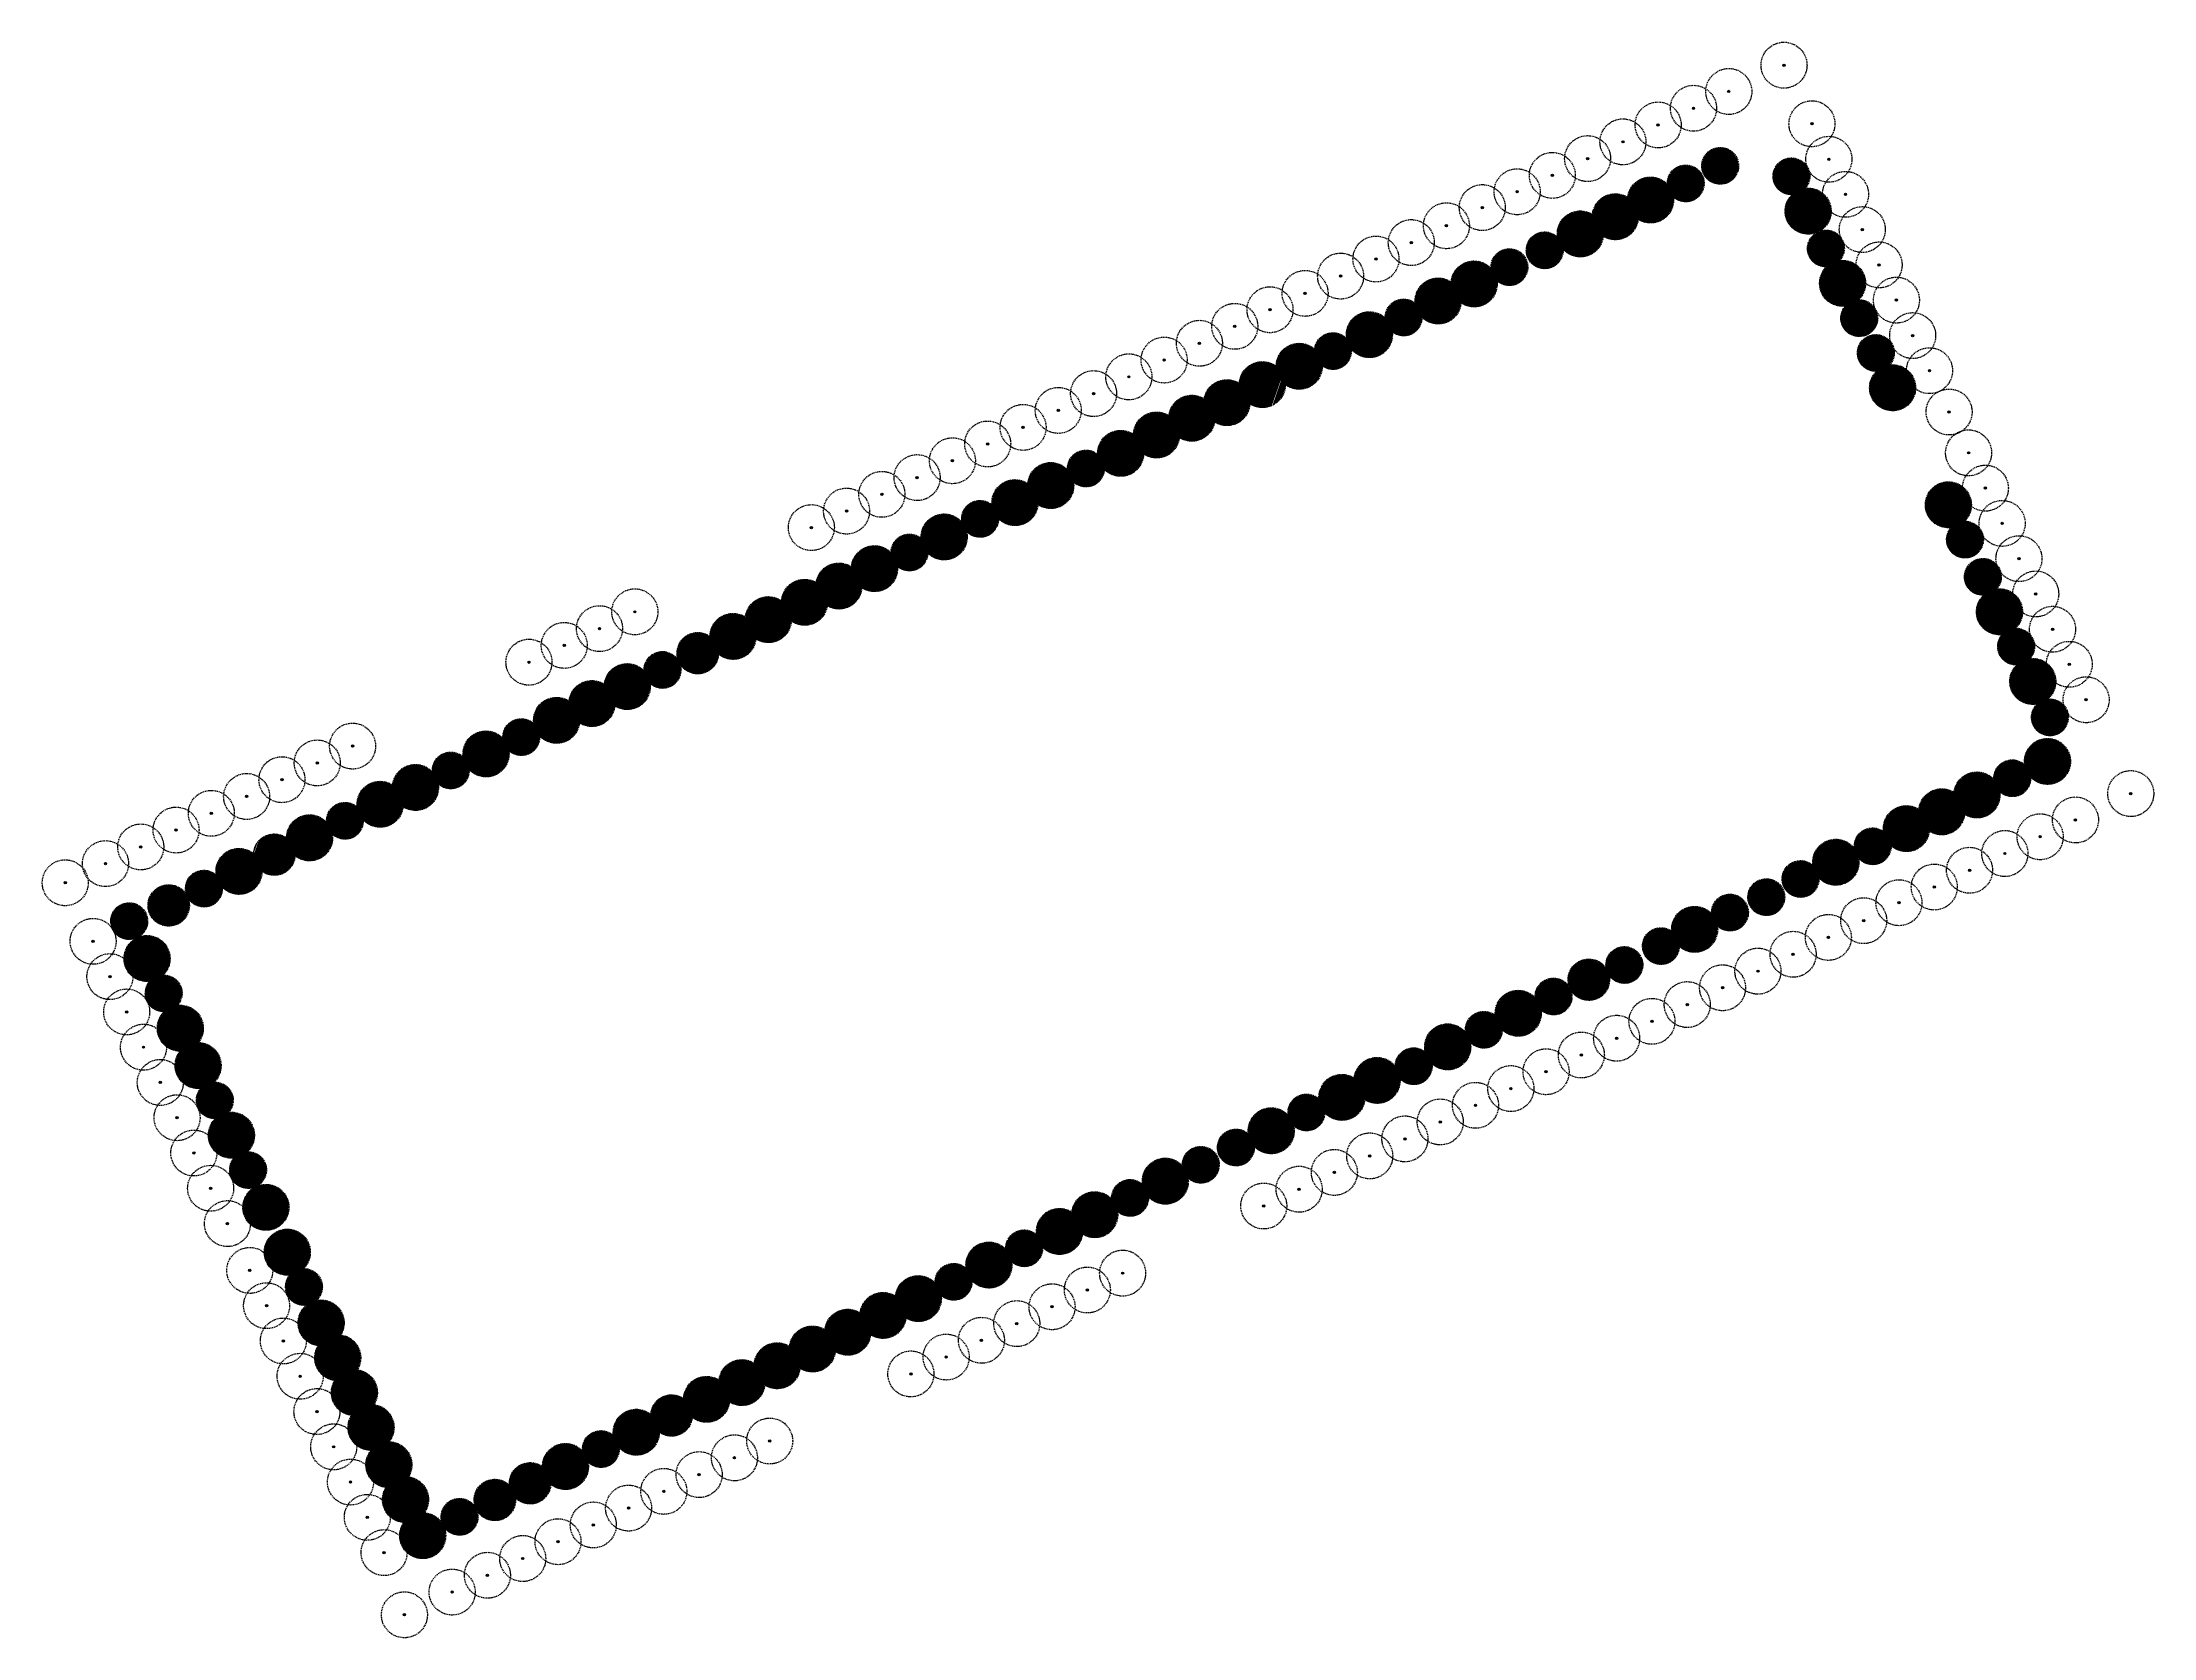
# Model space of a CAD drawing. Header units: metres. Extents: x 679584 to 680043, y 2748507 to 2748855.
import ezdxf

# ---------------------------------------------------------------- set-up
doc = ezdxf.new("R2010")
doc.units = ezdxf.units.M
doc.linetypes.add('HIDDEN', pattern=[0.375, 0.25, -0.125])
for name, color, linetype, true_color in [('SL_TREE_ACACIA_NILOTICA', 7, 'Continuous', 0x264d00), ('SL_TREE_ALBIZIA_LEBBECK', 7, 'Continuous', 0x9ec82d), ('SL_TREE_CERCIDIUM_FLORIDUM', 7, 'Continuous', 0x9ec82d), ('SL_TREE_HATCH_ACACIA_NILOTICA', 7, 'Continuous', 0x9ec82d), ('SL_TREE_HATCH_ALBIZIA_LEBBECK', 7, 'Continuous', 0x9ec82d), ('SL_TREE_HATCH_CERCIDIUM_FLORIDUM', 7, 'Continuous', 0x9ec82d), ('SL_TREE_HATCH_ZIZIPHUS_SPINA', 7, 'Continuous', 0x9ec82d), ('SL_TREE_ZIZIPHUS_SPINA', 7, 'Continuous', 0x9ec82d)]:
    doc.layers.add(name, color=color, linetype=linetype, true_color=true_color)
for name, color, linetype in [('SL_TREE_CANOPY', 251, 'HIDDEN'), ('SL_TREE_LEGEND', 7, 'Continuous'), ('SL_TREE_TRUNK', 251, 'Continuous'), ('Trees_out_of_scope', 7, 'Continuous')]:
    doc.layers.add(name, color=color, linetype=linetype)
doc.styles.add('TER-200', font='ARIALN.TTF', dxfattribs={"height": 1})
pattern_1 = [(45, (-3517286.11295, -2971622.37731), (-0.132582727029, 0.1325827270284), [])]

# ---------------------------------------------------------------- blocks, each defined once
blk = doc.blocks.new('Albizia_lebbeck')
at = {"layer": 'SL_TREE_HATCH_ALBIZIA_LEBBECK'}
h = blk.add_hatch(dxfattribs=at)
h.set_pattern_fill('ANSI31', color=256, scale=1.500002)
h.set_pattern_definition([(45, (-3517286.11295, -2971622.3773), (-0.1325827270285, 0.1325827270285), [])])
edge = h.paths.add_edge_path()
edge.add_arc((0, 0), 5, -25.4481, 334.5519)
at = {"layer": 'SL_TREE_TRUNK'}
h = blk.add_hatch(color=256, dxfattribs=at)
h.dxf.hatch_style = 1
edge = h.paths.add_edge_path()
edge.add_arc((0, 0), 0.25, 0, 360)
at = {"layer": 'SL_TREE_CANOPY', "linetype": 'HIDDEN'}
blk.add_circle((0, 0), 5, dxfattribs=at)
at = {"layer": 'SL_TREE_TRUNK'}
blk.add_circle((0, 0), 0.25, dxfattribs=at)
at = {"layer": 'SL_TREE_LEGEND', "insert": (-1.31, -0.64), "char_height": 1, "attachment_point": 1, "rotation": 0.0124, "style": 'TER-200'}
blk.add_mtext_dynamic_manual_height_columns('ALB.B', width=38.7796, gutter_width=12.5, heights=[0], dxfattribs=at)
blk = doc.blocks.new('Ziziphus_spina_christi')
at = {"layer": 'SL_TREE_HATCH_ZIZIPHUS_SPINA'}
h = blk.add_hatch(dxfattribs=at)
h.set_pattern_fill('ANSI31', color=256, scale=1.500002)
h.set_pattern_definition(pattern_1)
edge = h.paths.add_edge_path()
edge.add_arc((0, 0), 5, 0, 360)
at = {"layer": 'SL_TREE_TRUNK'}
h = blk.add_hatch(color=256, dxfattribs=at)
h.dxf.hatch_style = 1
edge = h.paths.add_edge_path()
edge.add_arc((0, 0), 0.25, 0, 360)
at = {"layer": 'SL_TREE_CANOPY', "linetype": 'HIDDEN'}
blk.add_circle((0, 0), 5, dxfattribs=at)
at = {"layer": 'SL_TREE_TRUNK'}
blk.add_circle((0, 0), 0.25, dxfattribs=at)
at = {"layer": 'SL_TREE_LEGEND', "insert": (-1.14, -0.84), "char_height": 1, "attachment_point": 1, "style": 'TER-200'}
blk.add_mtext_dynamic_manual_height_columns('ZIZ.B', width=38.7795, gutter_width=12.5, heights=[0], dxfattribs=at)
blk = doc.blocks.new('Acacia_nilotica')
at = {"layer": 'SL_TREE_HATCH_ACACIA_NILOTICA'}
h = blk.add_hatch(dxfattribs=at)
h.set_pattern_fill('ANSI31', color=256, scale=1.500002)
h.set_pattern_definition(pattern_1)
edge = h.paths.add_edge_path()
edge.add_arc((0, 0), 4, 0, 360)
at = {"layer": 'SL_TREE_TRUNK'}
h = blk.add_hatch(color=256, dxfattribs=at)
h.dxf.hatch_style = 1
edge = h.paths.add_edge_path()
edge.add_arc((0, 0), 0.25, 0, 360)
at = {"layer": 'SL_TREE_CANOPY', "linetype": 'HIDDEN'}
blk.add_circle((0, 0), 4, dxfattribs=at)
at = {"layer": 'SL_TREE_TRUNK'}
blk.add_circle((0, 0), 0.25, dxfattribs=at)
at = {"layer": 'SL_TREE_LEGEND', "insert": (-1.16, -0.85), "char_height": 1, "attachment_point": 1, "style": 'TER-200'}
blk.add_mtext_dynamic_manual_height_columns('ANI.B', width=38.7795, gutter_width=12.5, heights=[0], dxfattribs=at)
blk = doc.blocks.new('trees_outofboundaries')
at = {"layer": 'SL_TREE_TRUNK'}
h = blk.add_hatch(color=256, dxfattribs=at)
h.dxf.hatch_style = 1
edge = h.paths.add_edge_path()
edge.add_arc((0, 0), 0.25, 0, 360)
at = {"layer": 'SL_TREE_CANOPY', "linetype": 'HIDDEN'}
blk.add_circle((0, 0), 5, dxfattribs=at)
at = {"layer": 'SL_TREE_TRUNK'}
blk.add_circle((0, 0), 0.25, dxfattribs=at)
blk = doc.blocks.new('cercidium_floridum')
at = {"layer": 'SL_TREE_HATCH_CERCIDIUM_FLORIDUM'}
h = blk.add_hatch(dxfattribs=at)
h.set_pattern_fill('ANSI31', color=256, scale=1.500002)
h.set_pattern_definition([(45, (-3517286.11295, -2971622.3773), (-0.1325827270285, 0.1325827270285), [])])
edge = h.paths.add_edge_path()
edge.add_arc((0, 0), 4.5, -25.4481, 334.5519)
at = {"layer": 'SL_TREE_TRUNK'}
h = blk.add_hatch(color=256, dxfattribs=at)
h.dxf.hatch_style = 1
edge = h.paths.add_edge_path()
edge.add_arc((0, 0), 0.25, 0, 360)
at = {"layer": 'SL_TREE_CANOPY', "linetype": 'HIDDEN'}
blk.add_circle((0, 0), 4.5, dxfattribs=at)
at = {"layer": 'SL_TREE_TRUNK'}
blk.add_circle((0, 0), 0.25, dxfattribs=at)
at = {"layer": 'SL_TREE_LEGEND', "insert": (-1.53, -0.7), "char_height": 1, "attachment_point": 1, "rotation": 0.0124, "style": 'TER-200'}
blk.add_mtext_dynamic_manual_height_columns('CER.C', width=38.7796, gutter_width=12.5, heights=[0], dxfattribs=at)

msp = doc.modelspace()

# ---------------------------------------------------------------- hatches: boundary and pattern name
at = {"layer": 'SL_TREE_TRUNK'}
h = msp.add_hatch(color=256, dxfattribs=at)
h.dxf.hatch_style = 1
edge = h.paths.add_edge_path()
edge.add_arc((679718.73, 2748718.08), 0.25, 25.4481, 385.4481)
h = msp.add_hatch(color=256, dxfattribs=at)
h.dxf.hatch_style = 1
edge = h.paths.add_edge_path()
edge.add_arc((679711.05, 2748714.42), 0.25, 25.4481, 385.4481)
h = msp.add_hatch(color=256, dxfattribs=at)
h.dxf.hatch_style = 1
edge = h.paths.add_edge_path()
edge.add_arc((679626.62, 2748674.25), 0.25, 25.4481, 385.4481)
h = msp.add_hatch(color=256, dxfattribs=at)
h.dxf.hatch_style = 1
edge = h.paths.add_edge_path()
edge.add_arc((679904.85, 2748643.38), 0.25, 25.4481, 385.4481)
h = msp.add_hatch(color=256, dxfattribs=at)
h.dxf.hatch_style = 1
edge = h.paths.add_edge_path()
edge.add_arc((679713.02, 2748552.21), 0.25, 25.4481, 385.4481)
h = msp.add_hatch(color=256, dxfattribs=at)
h.dxf.hatch_style = 1
edge = h.paths.add_edge_path()
edge.add_arc((679705.35, 2748548.56), 0.25, 25.4481, 385.4481)
h = msp.add_hatch(color=256, dxfattribs=at)
h.dxf.hatch_style = 1
edge = h.paths.add_edge_path()
edge.add_arc((679674.59, 2748533.81), 0.25, 25.4481, 385.4481)

# ---------------------------------------------------------------- linework, layer by layer
msp.add_circle((679611.33, 2748666.85), 0.25, dxfattribs=at)

# ---------------------------------------------------------------- block references
at = {"layer": 'SL_TREE_ACACIA_NILOTICA', "rotation": 25.44812939262281}
for p in [(679948.78, 2748827.77), (679964.28, 2748825.49), (679941.28, 2748823.95), (679910.61, 2748809.39), (679971.78, 2748809.79), (679902.93, 2748805.73), (679879.91, 2748794.78), (679979.03, 2748794.63), (679864.56, 2748787.47), (679982.64, 2748787.05), (679810.83, 2748761.91), (679787.8, 2748750.95), (680002.03, 2748746.44), (679772.45, 2748743.64), (680005.92, 2748738.33), (680013.15, 2748723.16), (679718.73, 2748718.08), (680020.5, 2748707.76), (679688.02, 2748703.47), (679672.69, 2748696.22), (680012.31, 2748694.51), (679649.67, 2748685.26), (679981.95, 2748679.71), (679619, 2748670.5), (679958.81, 2748668.64), (679966.26, 2748672.6), (679950.91, 2748665.29), (679602.74, 2748663.41), (679935.89, 2748658), (679927.94, 2748653.88), (679610.24, 2748647.71), (679912.53, 2748647.03), (679897.38, 2748639.79), (679882.11, 2748631.85), (679621.35, 2748624.43), (679858.79, 2748621.8), (679843.45, 2748614.16), (679628.59, 2748609.27), (679835.82, 2748610.42), (679820.43, 2748603.2), (679797.4, 2748592.24), (679640.75, 2748583.82), (679782.05, 2748584.94), (679705.35, 2748548.56), (679674.59, 2748533.81)]:
    msp.add_blockref('Acacia_nilotica', p, dxfattribs=at)
at = {"layer": 'SL_TREE_ALBIZIA_LEBBECK', "rotation": 25.44812939262281}
for p in [(679933.63, 2748820.34), (679925.96, 2748816.69), (679967.91, 2748817.92), (679918.36, 2748812.96), (679895.26, 2748802.08), (679887.44, 2748798.37), (679872.48, 2748791.03), (679857.22, 2748784.16), (679986.28, 2748779.48), (679841.49, 2748776.24), (679826.18, 2748769.21), (679818.39, 2748765.21), (679795.4, 2748754.49), (679803.17, 2748758.21), (679780, 2748747.03), (679764.84, 2748740.13), (679749.64, 2748732.8), (679703.38, 2748710.77), (679680.35, 2748699.81), (680019.97, 2748698.18), (679665, 2748692.51), (680004.62, 2748690.88), (679973.93, 2748676.25), (679606.62, 2748655.29), (679613.86, 2748640.13), (679904.85, 2748643.38), (679617.73, 2748632.01), (679866.5, 2748625.08), (679624.97, 2748616.85), (679632.47, 2748601.15), (679812.75, 2748599.55), (679789.73, 2748588.59), (679644.48, 2748576), (679759.02, 2748573.98), (679743.67, 2748566.68), (679751.35, 2748570.33), (679651.72, 2748560.84), (679728.32, 2748559.37), (679655.34, 2748553.26)]:
    msp.add_blockref('Albizia_lebbeck', p, dxfattribs=at)
at = {"layer": 'SL_TREE_CERCIDIUM_FLORIDUM', "rotation": 25.44812939262281}
for p in [(679726.4, 2748721.73), (679634.3, 2748677.9), (679611.33, 2748666.85), (679920.21, 2748650.68), (679720.7, 2748555.86), (679689.95, 2748541.11), (679682.27, 2748537.48)]:
    msp.add_blockref('cercidium_floridum', p, dxfattribs=at)
at = {"layer": 'SL_TREE_ZIZIPHUS_SPINA', "rotation": 25.44812939262281}
for p in [(679975.4, 2748802.21), (679849.21, 2748780.17), (679833.86, 2748772.86), (679998.41, 2748754.02), (679757.1, 2748736.34), (679741.75, 2748729.03), (680009.53, 2748730.74), (679734.08, 2748725.38), (679711.07, 2748714.46), (680016.77, 2748715.58), (679695.7, 2748707.12), (679657.32, 2748688.86), (679996.96, 2748687.21), (679641.97, 2748681.55), (679989.28, 2748683.56), (679626.62, 2748674.25), (679943.23, 2748661.64), (679889.51, 2748636.07), (679874.16, 2748628.77), (679851.13, 2748617.81), (679828.1, 2748606.85), (679805.08, 2748595.9), (679637.13, 2748591.4), (679774.38, 2748581.29), (679766.7, 2748577.63), (679648.1, 2748568.42), (679736, 2748563.02), (679713.03, 2748552.22), (679659.22, 2748545.14), (679697.62, 2748544.76), (679662.84, 2748537.56), (679666.58, 2748529.71)]:
    msp.add_blockref('Ziziphus_spina_christi', p, dxfattribs=at)
at = {"layer": 'Trees_out_of_scope'}
for p in [(679962.66, 2748849.67), (679950.65, 2748843.95), (679942.97, 2748840.3), (679935.28, 2748836.67), (679968.73, 2748836.92), (679919.94, 2748829.34), (679927.62, 2748832.99), (679912.27, 2748825.69), (679972.41, 2748829.2), (679904.62, 2748822.12), (679976.03, 2748821.57), (679897.03, 2748818.69), (679881.59, 2748811.08), (679889.24, 2748814.73), (679979.68, 2748813.9), (679873.91, 2748807.49), (679866.22, 2748803.77), (679983.34, 2748806.22), (679858.5, 2748800.02), (679987.11, 2748798.55), (679843.2, 2748792.85), (679850.86, 2748796.45), (679835.51, 2748789.16), (679990.64, 2748790.83), (679827.84, 2748785.51), (679820.16, 2748781.86), (679994.3, 2748783.2), (679804.81, 2748774.55), (679812.49, 2748778.21), (679998.57, 2748774.21), (679797.16, 2748770.86), (679789.46, 2748767.25), (680002.8, 2748765.32), (679781.79, 2748763.6), (679766.44, 2748756.29), (679774.11, 2748759.94), (680006.46, 2748757.64), (679758.76, 2748752.64), (679751.11, 2748749.05), (680010.11, 2748749.97), (680013.76, 2748742.29), (680017.41, 2748734.62), (679712.71, 2748730.73), (679705.03, 2748727.07), (679705.03, 2748727.07), (680021.06, 2748726.94), (679689.68, 2748719.77), (679697.36, 2748723.42), (680024.69, 2748719.31), (680028.37, 2748711.59), (679651.32, 2748701.51), (679643.63, 2748697.85), (679635.96, 2748694.2), (679628.28, 2748690.55), (680038.08, 2748691.19), (679612.93, 2748683.24), (679620.6, 2748686.88), (680026.05, 2748685.44), (679605.25, 2748679.57), (680010.69, 2748678.14), (680018.37, 2748681.78), (679597.58, 2748675.94), (680003.01, 2748674.49), (679588.82, 2748671.77), (679995.34, 2748670.84), (679987.66, 2748667.43), (679972.31, 2748659.88), (679979.99, 2748663.53), (679594.89, 2748659.03), (679964.64, 2748656.22), (679598.54, 2748651.35), (679956.98, 2748652.54), (679949.29, 2748648.92), (679602.19, 2748643.67), (679933.93, 2748641.62), (679941.61, 2748645.27), (679926.25, 2748637.95), (679605.85, 2748636), (679918.58, 2748634.3), (679609.5, 2748628.32), (679910.91, 2748630.65), (679895.56, 2748623.35), (679903.24, 2748627), (679613.15, 2748620.65), (679887.89, 2748619.73), (679880.2, 2748616.05), (679616.8, 2748612.97), (679872.55, 2748612.35), (679620.45, 2748605.3), (679857.2, 2748605.1), (679864.86, 2748608.74), (679849.51, 2748601.44), (679624.11, 2748597.62), (679628.96, 2748587.42), (679818.8, 2748586.83), (679811.14, 2748583.16), (679632.61, 2748579.75), (679803.46, 2748579.51), (679788.1, 2748572.22), (679795.79, 2748575.85), (679636.27, 2748572.07), (679780.43, 2748568.57), (679639.92, 2748564.39), (679772.75, 2748564.91), (679643.57, 2748556.72), (679742.05, 2748550.3), (679647.22, 2748549.04), (679734.38, 2748546.65), (679650.87, 2748541.37), (679726.7, 2748543), (679711.35, 2748535.7), (679719.02, 2748539.35), (679719.02, 2748539.35), (679654.53, 2748533.69), (679703.68, 2748532.04), (679696, 2748528.39), (679658.18, 2748526.02), (679688.33, 2748524.74), (679672.98, 2748517.43), (679680.65, 2748521.09), (679662.6, 2748512.49)]:
    msp.add_blockref('trees_outofboundaries', p, dxfattribs=at)

doc.saveas('drawing.dxf')
